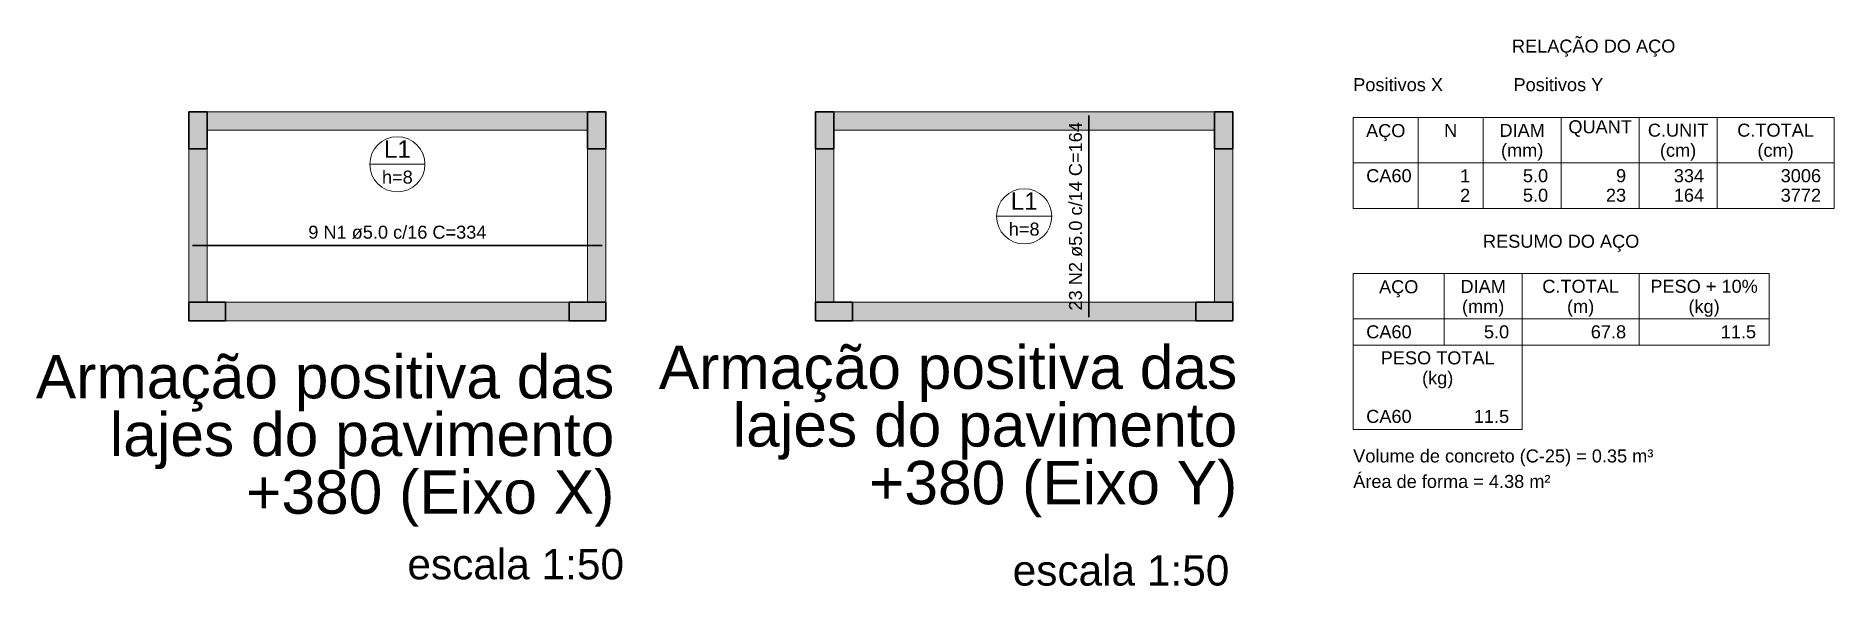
# Model space of a CAD drawing. Header units: inches. Extents: x 11 to 257, y -21 to 53.
# Drawn here: x 117.89 to 147.2, y -21.45 to -12.49 of the extents above; entities that cross this region are included whole.
import ezdxf

# ---------------------------------------------------------------- set-up
doc = ezdxf.new("R2010")
doc.units = ezdxf.units.IN
doc.header["$MEASUREMENT"] = 0
for name, color, linetype, lineweight in [('CR-Textos dos elementos', 4, 'Continuous', 30), ('Descrição da armadura', 7, 'Continuous', 5), ('DT-Armadura positiva', 2, 'Continuous', 30), ('DT-Relação do aço', 9, 'Continuous', 5), ('DT-Textos', 7, 'Continuous', 5), ('DT-Título', 3, 'Continuous', 20), ('FO-Hachura pilar que morre', 106, 'Continuous', 5), ('FO-Hachura viga', 43, 'Continuous', 5), ('FO-Pilares', 4, 'Continuous', 30), ('FO-Vigas', 1, 'Continuous', 20)]:
    doc.layers.add(name, color=color, linetype=linetype, lineweight=lineweight)
doc.styles.add('Arial', font='arial.ttf')

msp = doc.modelspace()

# ---------------------------------------------------------------- texts
at = {"layer": 'CR-Textos dos elementos', "color": 4, "linetype": 'Continuous', "char_height": 0.4942, "width": 6.54678, "attachment_point": 8, "line_spacing_factor": 0.798, "style": 'Arial'}
for insert in [(125.7089, -21.344), (135.5741, -21.4455)]:
    msp.add_mtext('escala 1:50', dxfattribs=dict(at, insert=insert))
at = {"layer": 'Descrição da armadura', "linetype": 'Continuous', "insert": (134.944, -15.4268), "char_height": 0.2118, "width": 6.150907, "attachment_point": 8, "rotation": 90, "line_spacing_factor": 0.798, "style": 'Arial'}
msp.add_mtext('23 N2 ø5.0 c/14 C=164', dxfattribs=at)
at = {"layer": 'Descrição da armadura', "linetype": 'Continuous', "insert": (123.78, -15.7969), "char_height": 0.2118, "width": 5.820954, "attachment_point": 8, "line_spacing_factor": 0.798, "style": 'Arial'}
msp.add_mtext('9 N1 ø5.0 c/16 C=334', dxfattribs=at)
at = {"layer": 'DT-Relação do aço', "linetype": 'Continuous', "char_height": 0.2118, "line_spacing_factor": 0.798, "style": 'Arial'}
for s, insert, width, attachment_point in [('RELAÇÃO DO AÇO', (143.2773, -12.8269), 5.340655, 8), ('Positivos X', (139.3587, -13.3921), 2.934521, 7), ('Positivos Y', (141.9709, -13.3921), 2.934521, 7), ('AÇO', (139.8883, -14.2029), 1.285627, 8), ('N', (140.9472, -14.1334), 0.428446, 8), ('DIAM', (142.1121, -14.1334), 1.483193, 8), ('QUANT', (143.3829, -14.1334), 2.076471, 8), ('C.UNIT', (144.6537, -14.1334), 1.977398, 8), ('C.TOTAL', (146.2422, -14.1334), 2.505206, 8), ('(mm)', (142.1123, -14.5209), 1.383541, 8), ('(cm)', (144.6533, -14.5209), 1.185975, 8), ('(cm)', (146.2423, -14.5209), 1.185975, 8), ('RESUMO DO AÇO', (142.7473, -16.0039), 5.109195, 8), ('AÇO', (140.1003, -16.7449), 1.285627, 8), ('DIAM', (141.4767, -16.675), 1.483193, 8), ('C.TOTAL', (143.0652, -16.675), 2.505206, 8), ('PESO + 10%', (145.0773, -16.675), 3.512155, 8), ('(mm)', (141.4763, -17.0629), 1.383541, 8), ('(m)', (143.0653, -17.0629), 0.889337, 8), ('(kg)', (145.0773, -17.0629), 1.021723, 8), ('CA60', (139.5705, -17.4163), 1.484062, 7), ('5.0', (141.9003, -17.4163), 0.824737, 9), ('67.8', (143.8065, -17.4163), 1.154689, 9), ('11.5', (145.9245, -17.4163), 1.154689, 9), ('PESO TOTAL', (140.7354, -17.8399), 3.725364, 8), ('(kg)', (140.7353, -18.2279), 1.021723, 8), ('CA60', (139.5705, -18.793), 1.484062, 7), ('11.5', (141.9003, -18.793), 1.154689, 9), ('Volume de concreto (C-25) = 0.35 m³', (139.3583, -19.4979), 9.809933, 7), ('Área de forma = 4.38 m²', (139.3587, -19.852), 6.446676, 7)]:
    msp.add_mtext(s, dxfattribs=dict(at, insert=insert, width=width, attachment_point=attachment_point))
at = {"layer": 'DT-Relação do aço', "color": 9, "linetype": 'Continuous', "char_height": 0.2118, "line_spacing_factor": 0.798, "style": 'Arial'}
for s, insert, width, attachment_point in [('CA60', (139.5705, -14.8747), 1.484062, 7), ('1', (141.2649, -14.8747), 0.329953, 9), ('5.0', (142.5357, -14.8747), 0.824737, 9), ('9', (143.8065, -14.8747), 0.329953, 9), ('334', (145.0773, -14.8747), 0.989858, 9), ('3006', (146.9835, -14.8747), 1.31981, 9), ('2', (141.2649, -15.1924), 0.329953, 9), ('5.0', (142.5357, -15.1924), 0.824737, 9), ('23', (143.8065, -15.1924), 0.659905, 9), ('164', (145.0773, -15.1924), 0.989858, 9), ('3772', (146.9835, -15.1924), 1.31981, 9)]:
    msp.add_mtext(s, dxfattribs=dict(at, insert=insert, width=width, attachment_point=attachment_point))
at = {"layer": 'DT-Textos', "attachment_point": 8, "line_spacing_factor": 0.798, "style": 'Arial'}
for s, insert, char_height, width in [('L1', (123.78, -14.4737), 0.2824, 0.791473), ('h=8', (123.78, -14.8973), 0.2118, 1.207014), ('L1', (133.9959, -15.3209), 0.2824, 0.791473), ('h=8', (133.9959, -15.7445), 0.2118, 1.207014)]:
    msp.add_mtext(s, dxfattribs=dict(at, insert=insert, char_height=char_height, width=width))
at = {"layer": 'DT-Título', "char_height": 0.706, "attachment_point": 9, "line_spacing_factor": 0.798, "style": 'Arial'}
for s, insert, width in [('Armação positiva das lajes do pavimento +380 (Eixo Y)', (137.469, -20.3273), 10.599189), ('Armação positiva das lajes do pavimento +380 (Eixo X)', (127.3156, -20.4816), 9.984644)]:
    msp.add_mtext(s, dxfattribs=dict(at, insert=insert, width=width))

# ---------------------------------------------------------------- hatches: boundary and pattern name
at = {"layer": 'FO-Hachura pilar que morre', "linetype": 'Continuous'}
for points in [[(120.68, -13.7268), (120.53, -13.7268), (120.38, -13.7268), (120.38, -14.0268), (120.38, -14.3268), (120.53, -14.3268), (120.68, -14.3268), (120.68, -14.0268)], [(126.88, -14.3268), (127.03, -14.3268), (127.18, -14.3268), (127.18, -14.0268), (127.18, -13.7268), (127.03, -13.7268), (126.88, -13.7268), (126.88, -14.0268)], [(130.8959, -13.7268), (130.7459, -13.7268), (130.5959, -13.7268), (130.5959, -14.0268), (130.5959, -14.3268), (130.7459, -14.3268), (130.8959, -14.3268), (130.8959, -14.0268)], [(137.0959, -14.3268), (137.2459, -14.3268), (137.3959, -14.3268), (137.3959, -14.0268), (137.3959, -13.7268), (137.2459, -13.7268), (137.0959, -13.7268), (137.0959, -14.0268)], [(120.38, -16.8268), (120.38, -16.9768), (120.38, -17.1268), (120.68, -17.1268), (120.98, -17.1268), (120.98, -16.9768), (120.98, -16.8268), (120.68, -16.8268)], [(127.18, -17.1268), (127.18, -16.9768), (127.18, -16.8268), (126.88, -16.8268), (126.58, -16.8268), (126.58, -16.9768), (126.58, -17.1268), (126.88, -17.1268)], [(130.5959, -16.8268), (130.5959, -16.9768), (130.5959, -17.1268), (130.8959, -17.1268), (131.1959, -17.1268), (131.1959, -16.9768), (131.1959, -16.8268), (130.8959, -16.8268)], [(137.3959, -17.1268), (137.3959, -16.9768), (137.3959, -16.8268), (137.0959, -16.8268), (136.7959, -16.8268), (136.7959, -16.9768), (136.7959, -17.1268), (137.0959, -17.1268)]]:
    msp.add_hatch(color=256, dxfattribs=at).paths.add_polyline_path(points)
at = {"layer": 'FO-Hachura viga', "linetype": 'Continuous'}
for points in [[(126.88, -13.7268), (126.88, -13.7268), (120.68, -13.7268), (120.68, -14.0268), (126.88, -14.0268), (126.88, -13.7268)], [(137.0959, -13.7268), (137.0959, -13.7268), (130.8959, -13.7268), (130.8959, -14.0268), (137.0959, -14.0268), (137.0959, -13.7268)], [(120.68, -14.3268), (120.68, -14.3268), (120.38, -14.3268), (120.38, -16.8268), (120.68, -16.8268), (120.68, -14.3268)], [(127.18, -14.3268), (127.18, -14.3268), (126.88, -14.3268), (126.88, -16.8268), (127.18, -16.8268), (127.18, -14.3268)], [(130.8959, -14.3268), (130.8959, -14.3268), (130.5959, -14.3268), (130.5959, -16.8268), (130.8959, -16.8268), (130.8959, -14.3268)], [(137.3959, -14.3268), (137.3959, -14.3268), (137.0959, -14.3268), (137.0959, -16.8268), (137.3959, -16.8268), (137.3959, -14.3268)], [(126.58, -16.8268), (126.58, -16.8268), (120.98, -16.8268), (120.98, -17.1268), (126.58, -17.1268), (126.58, -16.8268)], [(136.7959, -16.8268), (136.7959, -16.8268), (131.1959, -16.8268), (131.1959, -17.1268), (136.7959, -17.1268), (136.7959, -16.8268)]]:
    msp.add_hatch(color=256, dxfattribs=at).paths.add_polyline_path(points)

# ---------------------------------------------------------------- linework, layer by layer
at = {"layer": 'DT-Armadura positiva'}
for p, q in [((135.0499, -17.0668), (135.0499, -13.7868)), ((120.44, -15.9028), (127.12, -15.9028))]:
    msp.add_line(p, q, dxfattribs=at)
at = {"layer": 'DT-Relação do aço', "linetype": 'Continuous'}
for p, q in [((139.3587, -13.8157), (147.1953, -13.8157)), ((139.3587, -13.8157), (139.3587, -15.2983)), ((140.4177, -13.8157), (140.4177, -15.2983)), ((141.4767, -13.8157), (141.4767, -15.2983)), ((142.7475, -13.8157), (142.7475, -15.2983)), ((144.0183, -13.8157), (144.0183, -15.2983)), ((145.2891, -13.8157), (145.2891, -15.2983)), ((147.1953, -13.8157), (147.1953, -15.2983)), ((139.3587, -14.557), (147.1953, -14.557)), ((139.3587, -15.2983), (147.1953, -15.2983)), ((139.3587, -16.3573), (139.3587, -17.5222)), ((139.3587, -16.3573), (146.1363, -16.3573)), ((140.8413, -16.3573), (140.8413, -17.5222)), ((142.1121, -16.3573), (142.1121, -17.5222)), ((144.0183, -16.3573), (144.0183, -17.5222)), ((146.1363, -16.3573), (146.1363, -17.5222)), ((139.3587, -17.0986), (146.1363, -17.0986)), ((139.3587, -17.5222), (146.1363, -17.5222)), ((139.3587, -17.5222), (139.3587, -18.8989)), ((142.1121, -18.8989), (142.1121, -17.5222)), ((139.3587, -18.8989), (142.1121, -18.8989))]:
    msp.add_line(p, q, dxfattribs=at)
at = {"layer": 'DT-Textos'}
for p, q in [((123.3307, -14.5796), (124.2293, -14.5796)), ((133.5466, -15.4268), (134.4452, -15.4268))]:
    msp.add_line(p, q, dxfattribs=at)
for centre in [(123.78, -14.5796), (133.9959, -15.4268)]:
    msp.add_circle(centre, 0.4493, dxfattribs=at)
at = {"layer": 'FO-Pilares'}
for points in [[(120.68, -13.7268), (120.53, -13.7268), (120.38, -13.7268), (120.38, -14.0268), (120.38, -14.3268), (120.53, -14.3268), (120.68, -14.3268), (120.68, -14.0268), (120.68, -13.7268)], [(126.88, -14.3268), (127.03, -14.3268), (127.18, -14.3268), (127.18, -14.0268), (127.18, -13.7268), (127.03, -13.7268), (126.88, -13.7268), (126.88, -14.0268), (126.88, -14.3268)], [(130.8959, -13.7268), (130.7459, -13.7268), (130.5959, -13.7268), (130.5959, -14.0268), (130.5959, -14.3268), (130.7459, -14.3268), (130.8959, -14.3268), (130.8959, -14.0268), (130.8959, -13.7268)], [(137.0959, -14.3268), (137.2459, -14.3268), (137.3959, -14.3268), (137.3959, -14.0268), (137.3959, -13.7268), (137.2459, -13.7268), (137.0959, -13.7268), (137.0959, -14.0268), (137.0959, -14.3268)], [(120.38, -16.8268), (120.38, -16.9768), (120.38, -17.1268), (120.68, -17.1268), (120.98, -17.1268), (120.98, -16.9768), (120.98, -16.8268), (120.68, -16.8268), (120.38, -16.8268)], [(127.18, -17.1268), (127.18, -16.9768), (127.18, -16.8268), (126.88, -16.8268), (126.58, -16.8268), (126.58, -16.9768), (126.58, -17.1268), (126.88, -17.1268), (127.18, -17.1268)], [(130.5959, -16.8268), (130.5959, -16.9768), (130.5959, -17.1268), (130.8959, -17.1268), (131.1959, -17.1268), (131.1959, -16.9768), (131.1959, -16.8268), (130.8959, -16.8268), (130.5959, -16.8268)], [(137.3959, -17.1268), (137.3959, -16.9768), (137.3959, -16.8268), (137.0959, -16.8268), (136.7959, -16.8268), (136.7959, -16.9768), (136.7959, -17.1268), (137.0959, -17.1268), (137.3959, -17.1268)]]:
    msp.add_lwpolyline(points, close=True, dxfattribs=at)
at = {"layer": 'FO-Vigas'}
for p, q in [((120.68, -13.7268), (126.88, -13.7268)), ((130.8959, -13.7268), (137.0959, -13.7268)), ((120.68, -14.0268), (126.88, -14.0268)), ((130.8959, -14.0268), (137.0959, -14.0268)), ((120.38, -16.8268), (120.38, -14.3268)), ((120.68, -16.8268), (120.68, -14.3268)), ((126.88, -16.8268), (126.88, -14.3268)), ((127.18, -16.8268), (127.18, -14.3268)), ((130.5959, -16.8268), (130.5959, -14.3268)), ((130.8959, -16.8268), (130.8959, -14.3268)), ((137.0959, -16.8268), (137.0959, -14.3268)), ((137.3959, -16.8268), (137.3959, -14.3268)), ((120.98, -16.8268), (126.58, -16.8268)), ((131.1959, -16.8268), (136.7959, -16.8268)), ((120.98, -17.1268), (126.58, -17.1268)), ((131.1959, -17.1268), (136.7959, -17.1268))]:
    msp.add_line(p, q, dxfattribs=at)

msp.set_redraw_order([(e.dxf.handle, doc.entitydb.next_handle()) for e in msp.query("TEXT MTEXT ATTDEF DIMENSION ARC_DIMENSION")])  # texts and dimensions are drawn at this point

doc.saveas('drawing.dxf')
